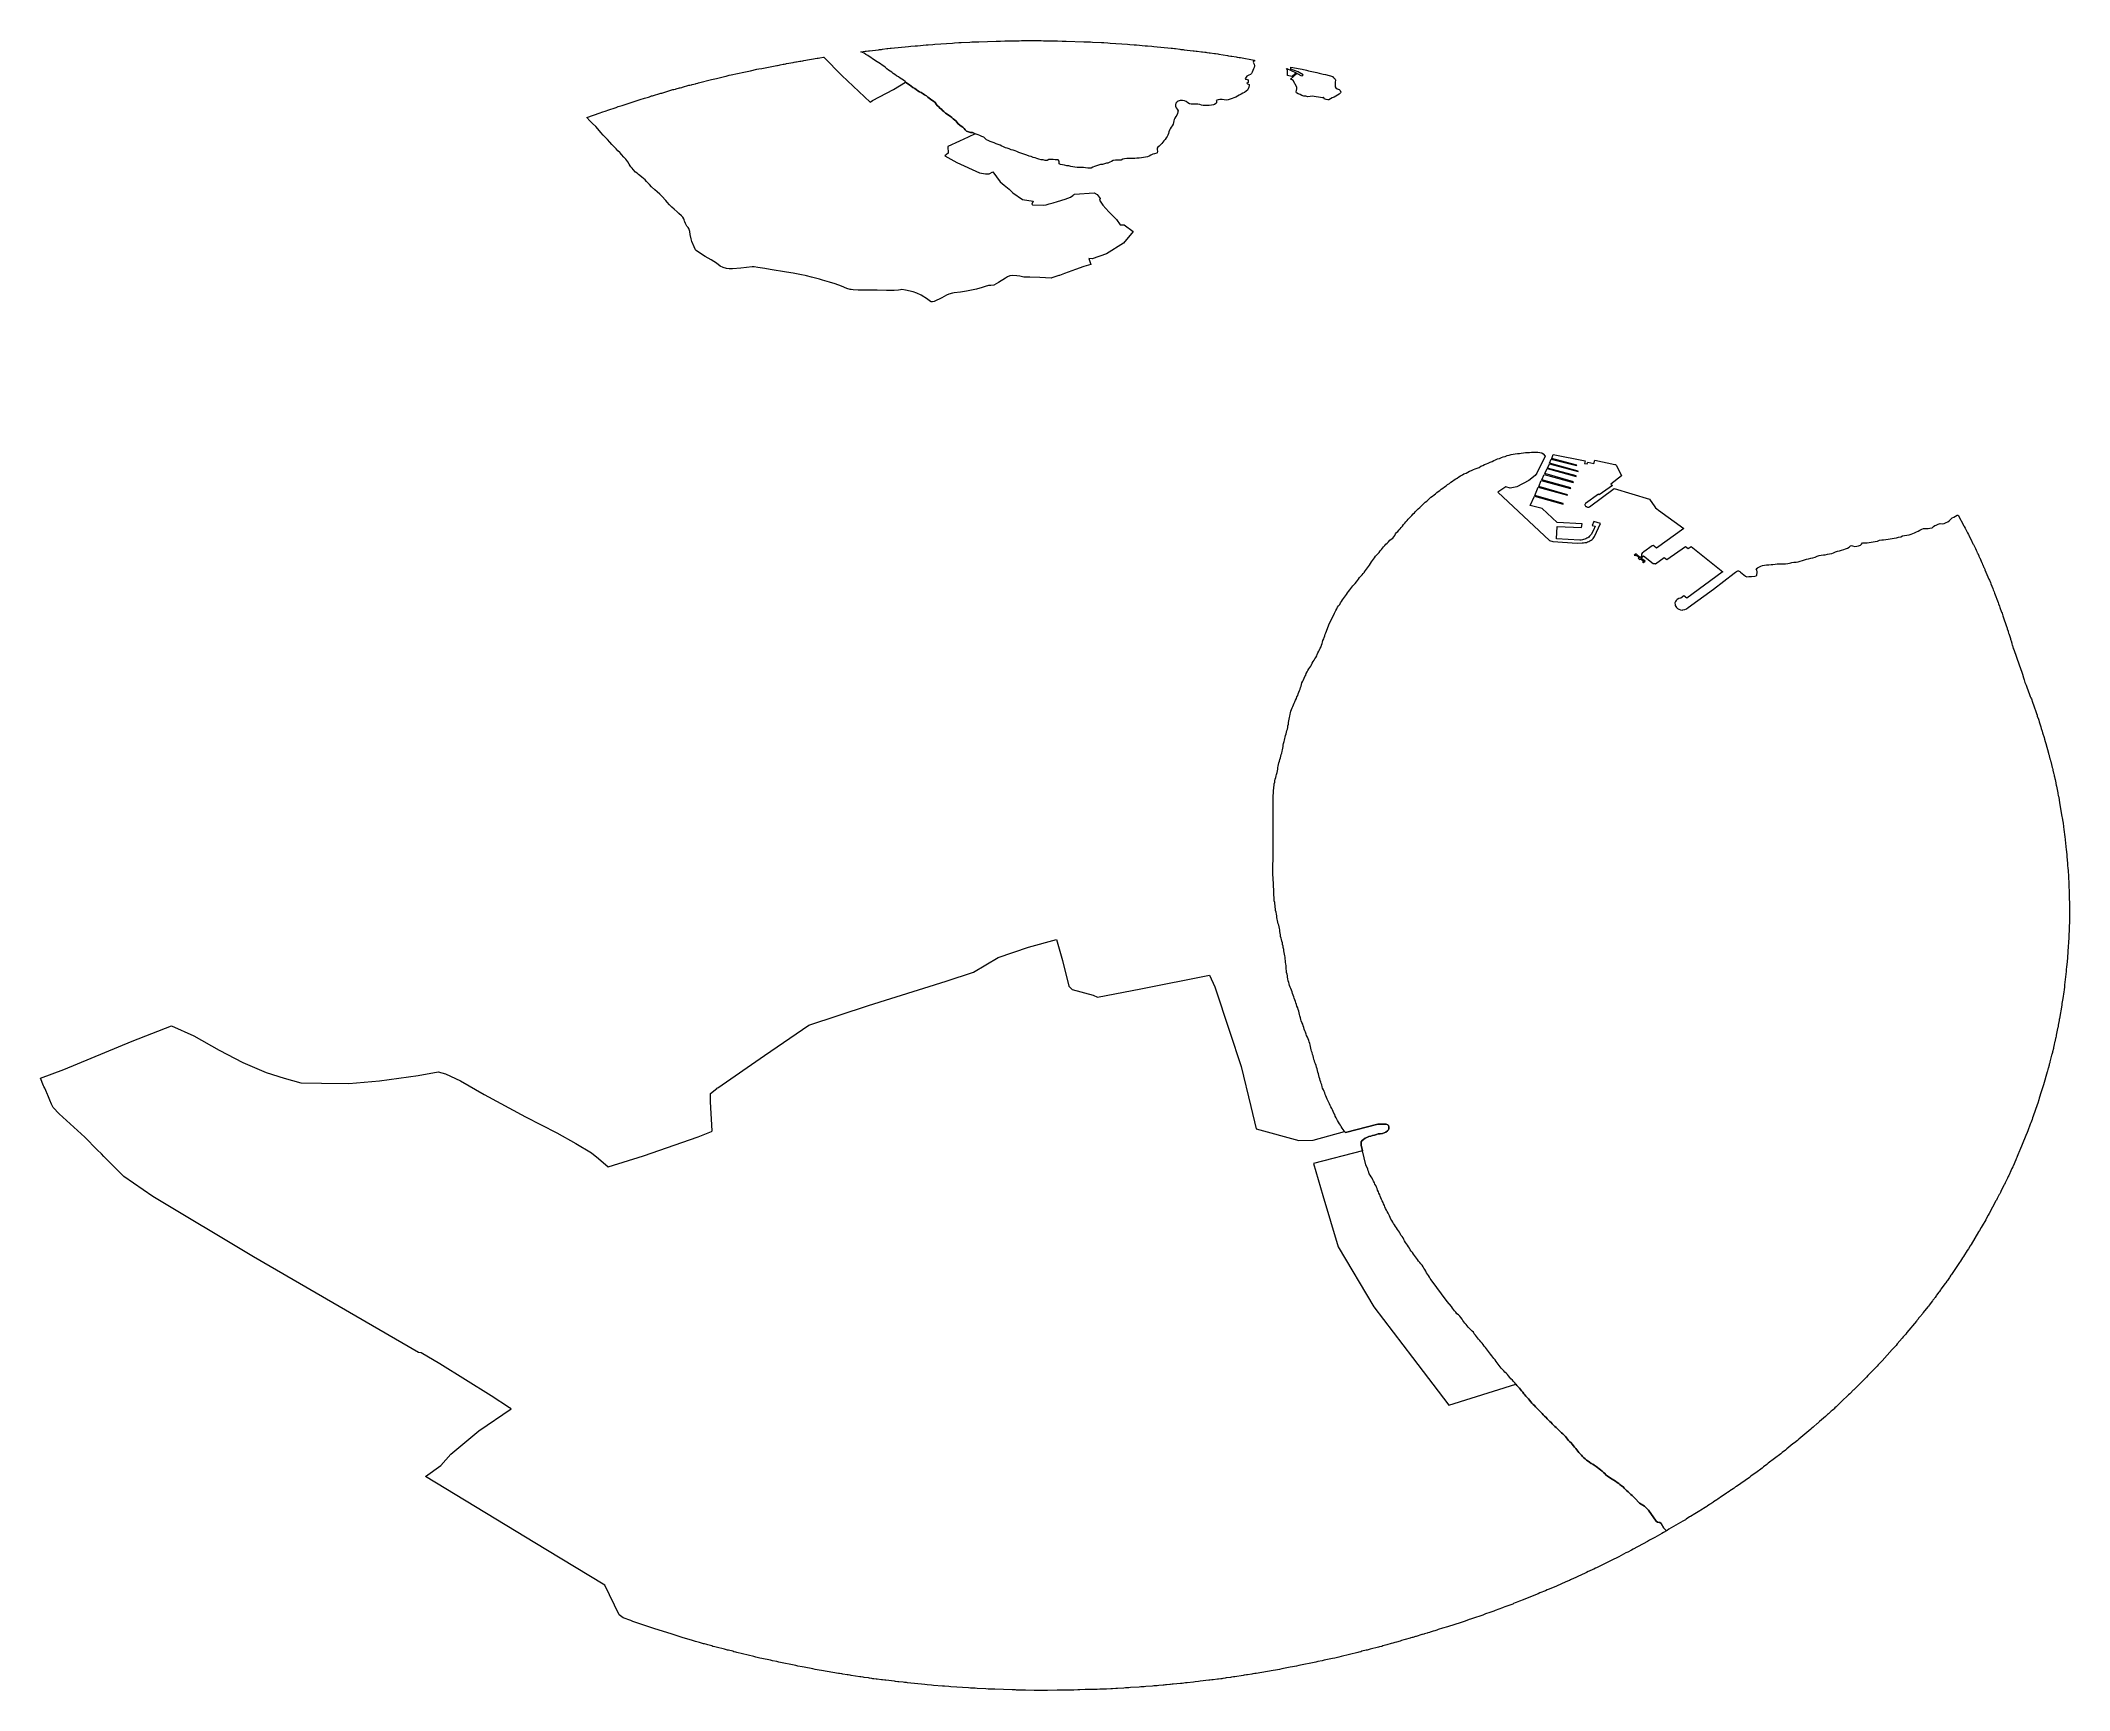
# Model space of a CAD drawing. Header units: metres. Extents: x 3 to 1027712, y 40 to 4430649.
# Drawn here: x 3.0454 to 3.1633, y 39.7691 to 39.865 of the extents above.
import ezdxf

# ---------------------------------------------------------------- set-up
doc = ezdxf.new("R2010")
doc.units = ezdxf.units.M
doc.header["$MEASUREMENT"] = 0
doc.layers.add('Ibas_5_km', color=7, linetype='Continuous', lineweight=9, true_color=0xecc2fc)

msp = doc.modelspace()

# ---------------------------------------------------------------- linework, layer by layer
at = {"layer": 'Ibas_5_km'}
for points in [[(3.07792, 39.86082), (3.07803, 39.86086), (3.07827, 39.86094), (3.07838, 39.86098), (3.07885, 39.86114), (3.07897, 39.86118), (3.0792, 39.86125), (3.07932, 39.86129), (3.08026, 39.86159), (3.08032, 39.86161), (3.08044, 39.86165), (3.0805, 39.86167), (3.08073, 39.86174), (3.08079, 39.86176), (3.08091, 39.8618), (3.08097, 39.86181), (3.08145, 39.86196), (3.08151, 39.86197), (3.08162, 39.86201), (3.08168, 39.86203), (3.08192, 39.8621), (3.08198, 39.86211), (3.0821, 39.86215), (3.08216, 39.86217), (3.08221, 39.86218), (3.0823, 39.8622), (3.08235, 39.86222), (3.08253, 39.86227), (3.08258, 39.86228), (3.08267, 39.8623), (3.08272, 39.86232), (3.08309, 39.86242), (3.08314, 39.86243), (3.08323, 39.86245), (3.08328, 39.86246), (3.08346, 39.86251), (3.08351, 39.86252), (3.0836, 39.86255), (3.08365, 39.86256), (3.0844, 39.86275), (3.08449, 39.86277), (3.08468, 39.86282), (3.08477, 39.86284), (3.08515, 39.86293), (3.08524, 39.86295), (3.08543, 39.863), (3.08553, 39.86302), (3.08628, 39.86319), (3.08638, 39.86321), (3.08657, 39.86325), (3.08666, 39.86327), (3.08704, 39.86335), (3.08714, 39.86337), (3.08733, 39.8634), (3.08742, 39.86342), (3.08819, 39.86357), (3.08824, 39.86358), (3.08833, 39.8636), (3.08838, 39.86361), (3.08857, 39.86365), (3.08862, 39.86365), (3.08871, 39.86367), (3.08876, 39.86368), (3.08915, 39.86375), (3.08919, 39.86376), (3.08929, 39.86378), (3.08934, 39.86378), (3.08953, 39.86382), (3.08959, 39.86383), (3.08971, 39.86385), (3.08977, 39.86386), (3.09054, 39.86399), (3.09059, 39.864), (3.09069, 39.86401), (3.0909, 39.86405), (3.09092, 39.86405), (3.09197, 39.86299), (3.09361, 39.86145), (3.09375, 39.86153), (3.09497, 39.86218), (3.09567, 39.86261), (3.09567, 39.86261), (3.09572, 39.86257), (3.0958, 39.8625), (3.0959, 39.86244), (3.096, 39.86237), (3.09609, 39.86229), (3.0962, 39.86223), (3.09629, 39.86217), (3.09639, 39.8621), (3.09648, 39.86205), (3.09658, 39.862), (3.09669, 39.86193), (3.09677, 39.86187), (3.09688, 39.8618), (3.09696, 39.86173), (3.09704, 39.86167), (3.09711, 39.86162), (3.0972, 39.86155), (3.0973, 39.86149), (3.09739, 39.86142), (3.09745, 39.86133), (3.09751, 39.86124), (3.0976, 39.86117), (3.09767, 39.8611), (3.09776, 39.86103), (3.09782, 39.86096), (3.0979, 39.86089), (3.09799, 39.86081), (3.09808, 39.86074), (3.09817, 39.86069), (3.09827, 39.86062), (3.09835, 39.86055), (3.09843, 39.86048), (3.09851, 39.86041), (3.09859, 39.86035), (3.09873, 39.86019), (3.09891, 39.86004), (3.09899, 39.85998), (3.09907, 39.85991), (3.09914, 39.85984), (3.09922, 39.85976), (3.09933, 39.85971), (3.09945, 39.85968), (3.09956, 39.85967), (3.09972, 39.85961), (3.09931, 39.85941), (3.09881, 39.85918), (3.09812, 39.85886), (3.09814, 39.85848), (3.09796, 39.85832), (3.09864, 39.85794), (3.09996, 39.85733), (3.10031, 39.85727), (3.10052, 39.85727), (3.10074, 39.8574), (3.10117, 39.85681), (3.10139, 39.85661), (3.10168, 39.85638), (3.1019, 39.85617), (3.10247, 39.85578), (3.10308, 39.85568), (3.103, 39.85552), (3.10304, 39.85547), (3.10371, 39.85545), (3.10384, 39.85548), (3.10402, 39.85553), (3.10425, 39.8556), (3.10449, 39.85567), (3.10494, 39.8558), (3.10525, 39.85592), (3.10538, 39.85601), (3.10542, 39.85606), (3.10542, 39.85604), (3.10548, 39.85609), (3.10663, 39.85617), (3.1068, 39.85608), (3.10697, 39.85584), (3.10693, 39.85574), (3.10714, 39.85545), (3.10748, 39.85506), (3.10792, 39.85463), (3.10813, 39.85431), (3.10837, 39.85432), (3.10889, 39.85393), (3.10833, 39.85324), (3.10734, 39.85262), (3.10652, 39.85233), (3.10631, 39.85235), (3.10644, 39.85201), (3.10603, 39.85189), (3.10554, 39.85171), (3.10491, 39.85148), (3.10461, 39.85137), (3.10458, 39.85137), (3.10417, 39.85123), (3.10412, 39.85122), (3.10347, 39.85125), (3.10289, 39.85128), (3.10254, 39.85128), (3.1023, 39.85133), (3.10213, 39.85134), (3.1019, 39.85136), (3.10172, 39.85135), (3.1016, 39.8513), (3.10147, 39.85122), (3.10107, 39.85096), (3.1008, 39.85081), (3.10062, 39.85078), (3.10048, 39.85078), (3.1003, 39.85073), (3.10012, 39.85068), (3.0998, 39.85058), (3.09921, 39.85046), (3.09886, 39.8504), (3.09849, 39.85037), (3.0984, 39.85035), (3.09819, 39.85028), (3.09805, 39.85022), (3.09778, 39.85007), (3.09733, 39.84985), (3.09724, 39.84983), (3.09719, 39.84983), (3.09715, 39.84984), (3.09707, 39.8499), (3.09694, 39.84999), (3.09657, 39.85023), (3.09633, 39.85035), (3.09612, 39.85041), (3.09567, 39.85052), (3.09546, 39.85055), (3.09537, 39.85054), (3.09526, 39.85051), (3.095, 39.8505), (3.09457, 39.8505), (3.09403, 39.85051), (3.09368, 39.85052), (3.0933, 39.85052), (3.09291, 39.85052), (3.09262, 39.85053), (3.09252, 39.85055), (3.09245, 39.85056), (3.09226, 39.85062), (3.09195, 39.85074), (3.09158, 39.85089), (3.09125, 39.85099), (3.09084, 39.8511), (3.09068, 39.85115), (3.0902, 39.85128), (3.08992, 39.85135), (3.08984, 39.85137), (3.08963, 39.85141), (3.08915, 39.85151), (3.08876, 39.85157), (3.08781, 39.85172), (3.0875, 39.85178), (3.08709, 39.85184), (3.08687, 39.85187), (3.08676, 39.85187), (3.08644, 39.85184), (3.0861, 39.8518), (3.08561, 39.85176), (3.08542, 39.85175), (3.08526, 39.85177), (3.08507, 39.85184), (3.08491, 39.85192), (3.08469, 39.85208), (3.08438, 39.85228), (3.08421, 39.85238), (3.08403, 39.85248), (3.08375, 39.85264), (3.0835, 39.85282), (3.08346, 39.85286), (3.08339, 39.85304), (3.08326, 39.85335), (3.08322, 39.8535), (3.08316, 39.85376), (3.08313, 39.85393), (3.08309, 39.85409), (3.08305, 39.85416), (3.08297, 39.85424), (3.08293, 39.85431), (3.08288, 39.85439), (3.08284, 39.85448), (3.08282, 39.85453), (3.08281, 39.85461), (3.08279, 39.85467), (3.08274, 39.85475), (3.08266, 39.85483), (3.0825, 39.85497), (3.0824, 39.85506), (3.08222, 39.85522), (3.0821, 39.85533), (3.08198, 39.85545), (3.08195, 39.85547), (3.08182, 39.85563), (3.08175, 39.85572), (3.08173, 39.85574), (3.08153, 39.85595), (3.08139, 39.8561), (3.08125, 39.85623), (3.08111, 39.85635), (3.08092, 39.85653), (3.08079, 39.85666), (3.08063, 39.85683), (3.08054, 39.85693), (3.08044, 39.857), (3.08035, 39.85708), (3.08024, 39.85717), (3.08016, 39.85724), (3.08007, 39.85732), (3.07998, 39.85738), (3.07985, 39.85753), (3.07979, 39.8576), (3.07971, 39.85769), (3.07967, 39.85775), (3.07962, 39.85783), (3.07954, 39.85797), (3.07942, 39.85813), (3.07931, 39.85824), (3.07917, 39.85839), (3.07909, 39.8585), (3.07907, 39.85852), (3.07896, 39.85861), (3.07886, 39.85872), (3.07876, 39.85882), (3.0786, 39.85899), (3.0785, 39.85911), (3.07836, 39.85927), (3.07811, 39.85953), (3.07797, 39.85968), (3.07779, 39.85989), (3.07768, 39.86002), (3.07749, 39.8602), (3.07733, 39.86036), (3.07716, 39.86054)], [(3.09308, 39.86437), (3.09333, 39.8644), (3.09339, 39.86441), (3.09352, 39.86442), (3.09358, 39.86443), (3.09409, 39.86449), (3.09415, 39.8645), (3.09427, 39.86451), (3.09434, 39.86452), (3.09459, 39.86455), (3.09465, 39.86455), (3.09478, 39.86457), (3.09484, 39.86457), (3.09585, 39.86468), (3.09598, 39.86469), (3.09623, 39.86471), (3.09636, 39.86472), (3.09687, 39.86477), (3.09699, 39.86478), (3.09725, 39.8648), (3.09737, 39.86481), (3.09839, 39.86487), (3.09852, 39.86488), (3.09877, 39.8649), (3.0989, 39.8649), (3.09941, 39.86493), (3.09953, 39.86494), (3.09979, 39.86495), (3.09992, 39.86495), (3.10093, 39.86499), (3.101, 39.86499), (3.10113, 39.86499), (3.10119, 39.86499), (3.10144, 39.865), (3.10151, 39.865), (3.10164, 39.865), (3.1017, 39.86501), (3.10221, 39.86501), (3.10227, 39.86501), (3.1024, 39.86502), (3.10246, 39.86502), (3.10272, 39.86502), (3.10278, 39.86502), (3.10291, 39.86502), (3.10297, 39.86502), (3.10304, 39.86502), (3.10317, 39.86502), (3.10323, 39.86502), (3.10348, 39.86502), (3.10355, 39.86502), (3.10368, 39.86501), (3.10374, 39.86501), (3.10425, 39.86501), (3.10431, 39.865), (3.10444, 39.865), (3.1045, 39.865), (3.10476, 39.86499), (3.10482, 39.86499), (3.10495, 39.86499), (3.10501, 39.86499), (3.10603, 39.86495), (3.10616, 39.86495), (3.10641, 39.86494), (3.10654, 39.86493), (3.10705, 39.8649), (3.10718, 39.8649), (3.10743, 39.86488), (3.10756, 39.86487), (3.10857, 39.86481), (3.1087, 39.8648), (3.10895, 39.86478), (3.10908, 39.86477), (3.10959, 39.86472), (3.10972, 39.86471), (3.10997, 39.86469), (3.11009, 39.86468), (3.11111, 39.86457), (3.11117, 39.86457), (3.11129, 39.86455), (3.11136, 39.86455), (3.11161, 39.86452), (3.11167, 39.86451), (3.1118, 39.8645), (3.11186, 39.86449), (3.11237, 39.86443), (3.11243, 39.86442), (3.11255, 39.86441), (3.11262, 39.8644), (3.11287, 39.86437), (3.11293, 39.86436), (3.11306, 39.86434), (3.11312, 39.86434), (3.11318, 39.86433), (3.11331, 39.86431), (3.11337, 39.8643), (3.11362, 39.86426), (3.11368, 39.86426), (3.11381, 39.86424), (3.11387, 39.86423), (3.11437, 39.86415), (3.11444, 39.86414), (3.11456, 39.86412), (3.11462, 39.86411), (3.11487, 39.86407), (3.11493, 39.86406), (3.11506, 39.86404), (3.11512, 39.86403), (3.11593, 39.86389), (3.11594, 39.86389), (3.11594, 39.86383), (3.11589, 39.86382), (3.11587, 39.86377), (3.11589, 39.86373), (3.11593, 39.86364), (3.11594, 39.86355), (3.11592, 39.86346), (3.11589, 39.86337), (3.11585, 39.86328), (3.11581, 39.86319), (3.11577, 39.8631), (3.1157, 39.86304), (3.11561, 39.863), (3.1155, 39.86295), (3.11546, 39.8629), (3.1154, 39.86282), (3.11541, 39.86277), (3.11546, 39.86277), (3.11557, 39.86274), (3.11558, 39.8627), (3.11558, 39.86261), (3.11555, 39.86255), (3.11551, 39.86256), (3.11549, 39.86254), (3.11553, 39.86251), (3.11563, 39.86246), (3.11563, 39.86241), (3.11561, 39.86232), (3.11558, 39.86222), (3.11554, 39.86214), (3.11545, 39.86208), (3.11536, 39.86201), (3.11527, 39.86196), (3.11516, 39.86191), (3.11506, 39.86184), (3.11496, 39.86179), (3.11486, 39.86173), (3.11475, 39.86169), (3.11464, 39.86165), (3.11452, 39.86161), (3.11441, 39.86157), (3.1143, 39.86156), (3.11417, 39.86157), (3.11406, 39.8616), (3.11393, 39.8616), (3.11384, 39.86157), (3.11372, 39.86154), (3.11374, 39.8615), (3.11374, 39.86141), (3.1137, 39.86137), (3.11362, 39.8613), (3.11355, 39.86129), (3.11344, 39.86126), (3.11331, 39.86125), (3.11319, 39.86125), (3.11307, 39.86124), (3.11295, 39.86124), (3.11287, 39.86127), (3.11276, 39.86131), (3.11264, 39.86133), (3.11252, 39.86132), (3.11239, 39.86132), (3.11227, 39.86132), (3.11217, 39.86135), (3.11207, 39.86141), (3.11198, 39.86148), (3.11188, 39.86151), (3.11175, 39.86153), (3.11163, 39.86153), (3.11151, 39.8615), (3.11144, 39.86146), (3.11137, 39.86138), (3.11135, 39.86129), (3.11136, 39.8612), (3.1114, 39.86111), (3.11144, 39.86103), (3.1115, 39.86094), (3.11149, 39.86087), (3.11147, 39.86078), (3.11142, 39.86069), (3.11137, 39.8606), (3.11131, 39.86052), (3.11127, 39.86044), (3.11125, 39.86035), (3.11124, 39.86025), (3.11121, 39.86016), (3.11116, 39.86007), (3.1111, 39.85998), (3.11104, 39.8599), (3.11101, 39.85981), (3.11097, 39.85972), (3.11095, 39.85962), (3.11091, 39.85953), (3.11087, 39.85944), (3.11081, 39.85936), (3.11076, 39.85928), (3.11068, 39.8592), (3.11061, 39.85912), (3.11055, 39.85904), (3.11049, 39.85896), (3.11041, 39.85888), (3.11032, 39.85882), (3.11029, 39.85877), (3.11029, 39.85868), (3.1103, 39.85859), (3.11029, 39.8585), (3.11026, 39.85847), (3.11014, 39.85844), (3.11004, 39.85841), (3.10992, 39.85837), (3.10983, 39.85831), (3.10973, 39.85827), (3.10961, 39.85824), (3.10949, 39.85822), (3.10937, 39.8582), (3.10924, 39.85819), (3.10911, 39.85818), (3.10899, 39.85817), (3.10888, 39.85816), (3.10875, 39.85816), (3.10863, 39.85816), (3.10852, 39.85816), (3.10839, 39.85815), (3.10829, 39.85812), (3.10819, 39.85807), (3.10809, 39.85807), (3.10798, 39.85807), (3.10786, 39.85807), (3.10773, 39.85805), (3.10763, 39.858), (3.10753, 39.85796), (3.10743, 39.8579), (3.10735, 39.8579), (3.10723, 39.85786), (3.10711, 39.85782), (3.107, 39.85781), (3.10688, 39.85778), (3.10676, 39.85775), (3.10664, 39.85771), (3.10655, 39.85766), (3.10645, 39.85761), (3.10636, 39.85761), (3.10625, 39.85761), (3.10612, 39.85763), (3.106, 39.85764), (3.10587, 39.85764), (3.10576, 39.85764), (3.10564, 39.85765), (3.10551, 39.85767), (3.10539, 39.85769), (3.10528, 39.85771), (3.10516, 39.85774), (3.10503, 39.85775), (3.10491, 39.85778), (3.10479, 39.8578), (3.10467, 39.85782), (3.1046, 39.85786), (3.1046, 39.85792), (3.10459, 39.85801), (3.10454, 39.85808), (3.10449, 39.85808), (3.10437, 39.85808), (3.10425, 39.8581), (3.10412, 39.8581), (3.104, 39.8581), (3.10389, 39.85806), (3.10378, 39.85806), (3.10366, 39.85809), (3.10354, 39.85809), (3.10341, 39.85812), (3.1033, 39.85816), (3.1032, 39.8582), (3.10309, 39.85823), (3.10296, 39.85828), (3.10285, 39.85831), (3.10272, 39.85836), (3.1026, 39.8584), (3.10248, 39.85843), (3.10237, 39.85848), (3.10225, 39.85852), (3.10214, 39.85857), (3.10203, 39.85861), (3.10192, 39.85865), (3.10181, 39.85868), (3.10169, 39.85873), (3.10157, 39.85877), (3.10147, 39.85879), (3.10136, 39.85884), (3.10126, 39.85889), (3.10116, 39.85894), (3.10105, 39.85898), (3.10093, 39.85902), (3.10081, 39.85907), (3.10071, 39.85912), (3.10059, 39.85916), (3.10047, 39.85921), (3.10038, 39.85926), (3.1003, 39.85933), (3.10021, 39.8594), (3.1001, 39.85945), (3.09999, 39.8595), (3.09989, 39.85954), (3.09983, 39.85957), (3.09972, 39.85961), (3.09956, 39.85967), (3.09945, 39.85968), (3.09933, 39.85971), (3.09922, 39.85976), (3.09914, 39.85984), (3.09907, 39.85991), (3.09899, 39.85998), (3.09891, 39.86004), (3.09873, 39.86019), (3.09859, 39.86035), (3.09851, 39.86041), (3.09843, 39.86048), (3.09835, 39.86055), (3.09827, 39.86062), (3.09817, 39.86069), (3.09808, 39.86074), (3.09799, 39.86081), (3.0979, 39.86089), (3.09782, 39.86096), (3.09776, 39.86103), (3.09767, 39.8611), (3.0976, 39.86117), (3.09751, 39.86124), (3.09745, 39.86133), (3.09739, 39.86142), (3.0973, 39.86149), (3.0972, 39.86155), (3.09711, 39.86162), (3.09704, 39.86167), (3.09696, 39.86173), (3.09688, 39.8618), (3.09677, 39.86187), (3.09669, 39.86193), (3.09658, 39.862), (3.09648, 39.86205), (3.09639, 39.8621), (3.09629, 39.86217), (3.0962, 39.86223), (3.09609, 39.86229), (3.096, 39.86237), (3.0959, 39.86244), (3.0958, 39.8625), (3.09572, 39.86257), (3.09567, 39.86261), (3.09564, 39.86264), (3.09555, 39.86271), (3.09545, 39.86277), (3.09535, 39.86284), (3.09526, 39.86291), (3.09515, 39.86298), (3.09505, 39.86304), (3.09496, 39.86311), (3.09487, 39.86318), (3.09477, 39.86324), (3.09468, 39.8633), (3.09458, 39.86338), (3.09451, 39.86346), (3.09441, 39.86353), (3.09432, 39.86359), (3.09421, 39.86366), (3.09412, 39.86372), (3.09403, 39.86378), (3.09393, 39.86384), (3.09384, 39.86391), (3.09375, 39.86396), (3.09365, 39.86403), (3.09355, 39.8641), (3.09347, 39.86416), (3.09336, 39.86422), (3.09327, 39.86428), (3.09316, 39.86432), (3.09307, 39.86437)], [(3.11859, 39.86337), (3.11871, 39.86335), (3.11896, 39.8633), (3.11908, 39.86327), (3.11957, 39.86316), (3.11969, 39.86313), (3.11993, 39.86307), (3.12006, 39.86304), (3.1205, 39.86294), (3.12051, 39.86288), (3.12055, 39.86285), (3.12062, 39.86277), (3.12064, 39.86271), (3.12062, 39.86261), (3.12063, 39.86252), (3.12062, 39.86242), (3.12062, 39.86233), (3.12066, 39.86227), (3.12074, 39.86221), (3.12086, 39.86217), (3.12091, 39.86211), (3.12096, 39.86203), (3.12094, 39.86198), (3.12086, 39.86191), (3.12077, 39.86184), (3.12067, 39.86178), (3.12056, 39.86173), (3.12046, 39.8617), (3.12035, 39.86164), (3.12026, 39.86158), (3.1202, 39.86158), (3.1201, 39.8616), (3.11999, 39.86164), (3.11998, 39.86168), (3.11993, 39.86171), (3.11987, 39.8617), (3.11977, 39.86171), (3.11965, 39.86174), (3.11953, 39.86175), (3.11941, 39.86177), (3.11929, 39.86178), (3.11917, 39.86177), (3.11904, 39.86176), (3.11893, 39.86178), (3.1188, 39.86179), (3.11869, 39.86183), (3.11859, 39.86188), (3.11848, 39.86193), (3.11839, 39.86199), (3.11837, 39.86204), (3.11839, 39.86212), (3.11841, 39.86222), (3.11841, 39.86231), (3.11818, 39.86269), (3.11809, 39.86275), (3.11804, 39.86278), (3.11839, 39.86309), (3.11832, 39.86313), (3.11811, 39.86293), (3.11786, 39.86299), (3.11785, 39.86334), (3.11778, 39.86336), (3.11782, 39.8634), (3.11832, 39.86317), (3.11864, 39.86299), (3.11872, 39.86297), (3.11877, 39.86302), (3.11854, 39.86316), (3.11847, 39.86321), (3.11827, 39.86329), (3.11805, 39.86336), (3.11806, 39.86343), (3.11806, 39.86348)], [(3.15715, 39.83682), (3.15717, 39.83678), (3.15722, 39.83669), (3.15724, 39.83664), (3.15734, 39.83646), (3.15736, 39.83641), (3.15741, 39.83632), (3.15743, 39.83628), (3.15762, 39.83591), (3.15764, 39.83587), (3.15768, 39.83578), (3.15771, 39.83573), (3.1578, 39.83555), (3.15782, 39.8355), (3.15786, 39.83541), (3.15788, 39.83537), (3.1579, 39.83533), (3.15793, 39.83526), (3.15795, 39.83523), (3.15801, 39.83509), (3.15802, 39.83506), (3.15806, 39.83499), (3.15807, 39.83496), (3.15819, 39.83468), (3.15821, 39.83465), (3.15824, 39.83458), (3.15825, 39.83455), (3.15831, 39.83441), (3.15833, 39.83438), (3.15836, 39.83431), (3.15837, 39.83427), (3.1586, 39.83373), (3.15863, 39.83366), (3.15869, 39.83353), (3.15872, 39.83346), (3.15883, 39.83318), (3.15885, 39.83311), (3.15891, 39.83298), (3.15893, 39.83291), (3.15914, 39.83236), (3.15917, 39.83229), (3.15922, 39.83215), (3.15924, 39.83208), (3.15934, 39.83181), (3.15937, 39.83174), (3.15941, 39.8316), (3.15944, 39.83153), (3.15962, 39.83098), (3.15964, 39.83094), (3.15966, 39.83087), (3.15967, 39.83084), (3.15972, 39.8307), (3.15973, 39.83066), (3.15975, 39.83059), (3.15976, 39.83056), (3.15985, 39.83028), (3.15986, 39.83024), (3.15988, 39.83017), (3.15989, 39.83014), (3.15993, 39.83), (3.15994, 39.82996), (3.15996, 39.82989), (3.15997, 39.82986), (3.16002, 39.82969), (3.16005, 39.82963), (3.16021, 39.82919), (3.16025, 39.82908), (3.16033, 39.82886), (3.16037, 39.82875), (3.16051, 39.82831), (3.16055, 39.8282), (3.16062, 39.82798), (3.16066, 39.82787), (3.1607, 39.82771), (3.16073, 39.82765), (3.16076, 39.82756), (3.16083, 39.82738), (3.16086, 39.8273), (3.16099, 39.82696), (3.16101, 39.82691), (3.16105, 39.82682), (3.16107, 39.82677), (3.16114, 39.82657), (3.16116, 39.82652), (3.16119, 39.82642), (3.16121, 39.82637), (3.16135, 39.82597), (3.16136, 39.82592), (3.1614, 39.82582), (3.16141, 39.82577), (3.16148, 39.82558), (3.1615, 39.82553), (3.16153, 39.82543), (3.16155, 39.82538), (3.16162, 39.82514), (3.16165, 39.82505), (3.1617, 39.82489), (3.16172, 39.8248), (3.16181, 39.82452), (3.16184, 39.82443), (3.16188, 39.82428), (3.16191, 39.82418), (3.16206, 39.82362), (3.16207, 39.82358), (3.1621, 39.8235), (3.16211, 39.82346), (3.16215, 39.82329), (3.16216, 39.82325), (3.16219, 39.82316), (3.1622, 39.82312), (3.16228, 39.82278), (3.16229, 39.82274), (3.16231, 39.82266), (3.16232, 39.82262), (3.16236, 39.82245), (3.16237, 39.82241), (3.16239, 39.82233), (3.1624, 39.82229), (3.16241, 39.82224), (3.16243, 39.82214), (3.16245, 39.82209), (3.16249, 39.82189), (3.1625, 39.82184), (3.16252, 39.82175), (3.16253, 39.8217), (3.1626, 39.82131), (3.16261, 39.82126), (3.16263, 39.82116), (3.16264, 39.82111), (3.16268, 39.82092), (3.16269, 39.82087), (3.1627, 39.82077), (3.16271, 39.82072), (3.16285, 39.81994), (3.16286, 39.81985), (3.16289, 39.81965), (3.16291, 39.81955), (3.16296, 39.81916), (3.16297, 39.81906), (3.163, 39.81887), (3.16301, 39.81877), (3.1631, 39.81799), (3.16311, 39.81789), (3.16313, 39.81769), (3.16314, 39.8176), (3.16317, 39.8172), (3.16318, 39.81711), (3.16319, 39.81691), (3.1632, 39.81681), (3.16324, 39.81603), (3.16324, 39.81598), (3.16325, 39.81588), (3.16325, 39.81583), (3.16326, 39.81564), (3.16326, 39.81559), (3.16326, 39.81549), (3.16327, 39.8154), (3.16327, 39.81507), (3.16328, 39.81504), (3.16328, 39.81485), (3.16328, 39.81476), (3.16328, 39.81466), (3.16328, 39.81451), (3.16328, 39.81441), (3.16328, 39.81439), (3.16328, 39.81436), (3.16328, 39.81417), (3.16328, 39.81402), (3.16328, 39.81392), (3.16328, 39.81387), (3.16326, 39.81347), (3.16326, 39.81343), (3.16326, 39.81333), (3.16326, 39.81328), (3.16325, 39.81308), (3.16325, 39.81303), (3.16324, 39.81293), (3.16324, 39.81288), (3.16319, 39.8121), (3.16319, 39.812), (3.16317, 39.8118), (3.16317, 39.81171), (3.16313, 39.81131), (3.16312, 39.81122), (3.1631, 39.81102), (3.16309, 39.81092), (3.163, 39.81014), (3.16299, 39.81004), (3.16297, 39.80985), (3.16295, 39.80975), (3.1629, 39.80936), (3.16288, 39.80926), (3.16285, 39.80907), (3.16284, 39.80897), (3.1627, 39.80819), (3.16269, 39.80814), (3.16268, 39.80804), (3.16267, 39.808), (3.16263, 39.8078), (3.16262, 39.80775), (3.1626, 39.80766), (3.16259, 39.80761), (3.16252, 39.80722), (3.16251, 39.80717), (3.16249, 39.80708), (3.16248, 39.80703), (3.16244, 39.80684), (3.16242, 39.80679), (3.1624, 39.80669), (3.16239, 39.80665), (3.16238, 39.8066), (3.16236, 39.8065), (3.16235, 39.80645), (3.1623, 39.80625), (3.16229, 39.80621), (3.16226, 39.80611), (3.16225, 39.80606), (3.16215, 39.80567), (3.16214, 39.80562), (3.16211, 39.80553), (3.1621, 39.80548), (3.16205, 39.80529), (3.16203, 39.80524), (3.16201, 39.80514), (3.16199, 39.80509), (3.16177, 39.80433), (3.16174, 39.80423), (3.16168, 39.80404), (3.16165, 39.80394), (3.16153, 39.80356), (3.1615, 39.80347), (3.16144, 39.80328), (3.16141, 39.80318), (3.16117, 39.80252), (3.16114, 39.80243), (3.16111, 39.80233), (3.16104, 39.80214), (3.161, 39.80205), (3.16086, 39.80167), (3.16083, 39.80157), (3.16075, 39.80139), (3.16071, 39.80129), (3.16041, 39.80054), (3.16039, 39.8005), (3.16035, 39.8004), (3.16033, 39.80036), (3.16025, 39.80017), (3.16023, 39.80012), (3.16019, 39.80003), (3.16017, 39.79998), (3.16001, 39.79961), (3.15999, 39.79957), (3.15994, 39.79948), (3.15992, 39.79943), (3.15984, 39.79925), (3.15982, 39.7992), (3.15978, 39.79911), (3.15976, 39.79907), (3.15973, 39.79902), (3.15969, 39.79892), (3.15966, 39.79888), (3.15957, 39.79869), (3.15955, 39.79864), (3.15951, 39.79855), (3.15948, 39.79851), (3.1593, 39.79814), (3.15927, 39.79809), (3.15923, 39.798), (3.1592, 39.79796), (3.15911, 39.79777), (3.15908, 39.79773), (3.15904, 39.79764), (3.15901, 39.79759), (3.15862, 39.79686), (3.15857, 39.79677), (3.15847, 39.79659), (3.15842, 39.7965), (3.15821, 39.79614), (3.15816, 39.79605), (3.15806, 39.79588), (3.158, 39.79579), (3.15757, 39.79507), (3.15752, 39.79499), (3.15741, 39.79481), (3.15735, 39.79472), (3.15713, 39.79437), (3.15707, 39.79428), (3.15695, 39.7941), (3.1569, 39.79402), (3.15643, 39.79332), (3.1564, 39.79328), (3.15634, 39.79319), (3.15631, 39.79315), (3.15619, 39.79297), (3.15616, 39.79293), (3.1561, 39.79284), (3.15607, 39.7928), (3.15582, 39.79246), (3.15579, 39.79242), (3.15573, 39.79233), (3.1557, 39.79229), (3.15557, 39.79212), (3.15554, 39.79208), (3.15548, 39.79199), (3.15545, 39.79195), (3.15542, 39.79191), (3.15535, 39.79182), (3.15532, 39.79178), (3.15519, 39.79161), (3.15516, 39.79156), (3.15509, 39.79148), (3.15506, 39.79144), (3.15479, 39.7911), (3.15476, 39.79106), (3.15469, 39.79098), (3.15466, 39.79093), (3.15452, 39.79077), (3.15449, 39.79072), (3.15442, 39.79064), (3.15439, 39.7906), (3.15384, 39.78994), (3.15377, 39.78985), (3.15363, 39.78969), (3.15356, 39.78961), (3.15328, 39.78928), (3.15321, 39.7892), (3.15306, 39.78904), (3.15299, 39.78896), (3.1524, 39.78831), (3.15233, 39.78823), (3.15218, 39.78807), (3.15211, 39.78799), (3.15181, 39.78768), (3.15173, 39.7876), (3.15158, 39.78744), (3.1515, 39.78736), (3.15088, 39.78674), (3.15084, 39.7867), (3.15076, 39.78662), (3.15072, 39.78659), (3.15057, 39.78643), (3.15053, 39.78639), (3.15045, 39.78632), (3.15041, 39.78628), (3.15009, 39.78597), (3.15005, 39.78593), (3.14997, 39.78586), (3.14993, 39.78582), (3.14977, 39.78567), (3.14973, 39.78563), (3.14965, 39.78556), (3.14961, 39.78552), (3.14957, 39.78548), (3.14949, 39.78541), (3.14944, 39.78537), (3.14928, 39.78522), (3.14923, 39.78518), (3.14915, 39.78511), (3.14911, 39.78507), (3.14877, 39.78477), (3.14873, 39.78474), (3.14864, 39.78466), (3.1486, 39.78463), (3.14843, 39.78448), (3.14839, 39.78444), (3.1483, 39.78437), (3.14826, 39.78433), (3.14757, 39.78375), (3.14749, 39.78368), (3.14731, 39.78354), (3.14722, 39.78347), (3.14687, 39.78318), (3.14678, 39.78311), (3.1466, 39.78297), (3.14651, 39.7829), (3.14579, 39.78235), (3.1457, 39.78228), (3.14552, 39.78214), (3.14543, 39.78207), (3.14506, 39.7818), (3.14497, 39.78173), (3.14478, 39.7816), (3.14469, 39.78153), (3.14394, 39.781), (3.14389, 39.78097), (3.1438, 39.7809), (3.14375, 39.78087), (3.14356, 39.78074), (3.14351, 39.78071), (3.14342, 39.78064), (3.14337, 39.78061), (3.14299, 39.78035), (3.14294, 39.78032), (3.14285, 39.78026), (3.1428, 39.78022), (3.1426, 39.7801), (3.14256, 39.78007), (3.14246, 39.78), (3.14241, 39.77997), (3.14236, 39.77994), (3.14226, 39.77988), (3.14221, 39.77984), (3.14202, 39.77972), (3.14197, 39.77969), (3.14187, 39.77963), (3.14182, 39.77959), (3.14142, 39.77935), (3.14137, 39.77932), (3.14127, 39.77926), (3.14122, 39.77923), (3.14102, 39.7791), (3.14097, 39.77907), (3.14087, 39.77901), (3.14082, 39.77898), (3.14001, 39.77851), (3.13991, 39.77845), (3.13988, 39.77843), (3.13973, 39.77858), (3.13956, 39.77884), (3.13948, 39.7789), (3.13936, 39.77893), (3.13927, 39.77899), (3.13883, 39.77962), (3.13859, 39.77985), (3.1383, 39.78003), (3.13804, 39.78032), (3.13796, 39.7804), (3.13788, 39.78047), (3.1378, 39.78054), (3.13773, 39.78061), (3.13765, 39.78068), (3.13756, 39.78076), (3.13749, 39.78083), (3.13742, 39.7809), (3.13735, 39.78098), (3.13726, 39.78104), (3.13717, 39.78111), (3.1371, 39.78117), (3.137, 39.78124), (3.13691, 39.7813), (3.13682, 39.78136), (3.13672, 39.78143), (3.13663, 39.78149), (3.13654, 39.78154), (3.13644, 39.7816), (3.13636, 39.78168), (3.13629, 39.78175), (3.13621, 39.78182), (3.13613, 39.78189), (3.13605, 39.78197), (3.13596, 39.78203), (3.13586, 39.7821), (3.13578, 39.78216), (3.13568, 39.78223), (3.13559, 39.78229), (3.13549, 39.78234), (3.13541, 39.78241), (3.13533, 39.78247), (3.13523, 39.78253), (3.13515, 39.7826), (3.13507, 39.78267), (3.135, 39.78274), (3.13493, 39.78282), (3.13486, 39.78289), (3.13479, 39.78298), (3.13473, 39.78305), (3.13467, 39.78313), (3.13461, 39.78321), (3.13454, 39.78329), (3.13447, 39.78337), (3.1344, 39.78345), (3.13433, 39.78353), (3.13426, 39.7836), (3.13418, 39.78367), (3.13413, 39.78375), (3.13407, 39.78382), (3.134, 39.78391), (3.13393, 39.78399), (3.13386, 39.78406), (3.13378, 39.78412), (3.13369, 39.7842), (3.13362, 39.78427), (3.13354, 39.78435), (3.13347, 39.78442), (3.13339, 39.78448), (3.13332, 39.78456), (3.13324, 39.78464), (3.13317, 39.78471), (3.1331, 39.78478), (3.13302, 39.78486), (3.13295, 39.78493), (3.13288, 39.78501), (3.13278, 39.78509), (3.13271, 39.78516), (3.13266, 39.78524), (3.13257, 39.78532), (3.1325, 39.78539), (3.13242, 39.78547), (3.13234, 39.78555), (3.13227, 39.78562), (3.1322, 39.7857), (3.13213, 39.78576), (3.13206, 39.78584), (3.13199, 39.78592), (3.13192, 39.78601), (3.13185, 39.78609), (3.13178, 39.78616), (3.13171, 39.78624), (3.13165, 39.78632), (3.13158, 39.78639), (3.13153, 39.78648), (3.13146, 39.78656), (3.13139, 39.78663), (3.13133, 39.78671), (3.13126, 39.78679), (3.13119, 39.78687), (3.13113, 39.78694), (3.13112, 39.78694), (3.13106, 39.78702), (3.13099, 39.7871), (3.13092, 39.78718), (3.13084, 39.78726), (3.13077, 39.78734), (3.1307, 39.78742), (3.13064, 39.7875), (3.13057, 39.78758), (3.13049, 39.78765), (3.13042, 39.78772), (3.13035, 39.78779), (3.13028, 39.78787), (3.13022, 39.78795), (3.13016, 39.78803), (3.1301, 39.78811), (3.13003, 39.78819), (3.12998, 39.78827), (3.12992, 39.78835), (3.12985, 39.78843), (3.12979, 39.78851), (3.12973, 39.7886), (3.12966, 39.78868), (3.1296, 39.78876), (3.12953, 39.78884), (3.12948, 39.78892), (3.12942, 39.789), (3.12936, 39.78908), (3.12929, 39.78916), (3.12923, 39.78924), (3.12916, 39.78933), (3.12909, 39.7894), (3.12903, 39.78948), (3.12896, 39.78956), (3.12889, 39.78964), (3.12883, 39.78971), (3.12878, 39.78979), (3.12871, 39.78987), (3.12866, 39.78996), (3.12859, 39.79003), (3.12851, 39.79011), (3.12843, 39.79018), (3.12836, 39.79025), (3.12829, 39.79033), (3.12823, 39.79041), (3.12816, 39.79049), (3.1281, 39.79057), (3.12805, 39.79065), (3.128, 39.79073), (3.12793, 39.79082), (3.12787, 39.79089), (3.12779, 39.79097), (3.1277, 39.79104), (3.12763, 39.79112), (3.12756, 39.7912), (3.12751, 39.79128), (3.12745, 39.79136), (3.12738, 39.79145), (3.12714, 39.79175), (3.12621, 39.793), (3.12615, 39.79309), (3.1261, 39.79317), (3.12604, 39.79326), (3.12599, 39.79334), (3.12593, 39.79342), (3.12589, 39.79351), (3.12584, 39.7936), (3.12578, 39.79368), (3.12573, 39.79377), (3.12568, 39.79385), (3.12561, 39.79393), (3.12554, 39.79401), (3.12547, 39.7941), (3.12541, 39.79418), (3.12535, 39.79426), (3.12529, 39.79434), (3.12523, 39.79442), (3.12518, 39.7945), (3.12512, 39.79459), (3.12505, 39.79467), (3.12499, 39.79476), (3.12494, 39.79485), (3.12488, 39.79493), (3.12483, 39.79502), (3.12478, 39.7951), (3.12472, 39.79518), (3.12466, 39.79527), (3.12462, 39.79535), (3.12457, 39.79544), (3.12451, 39.79552), (3.12445, 39.79561), (3.12441, 39.79569), (3.12436, 39.79577), (3.1243, 39.79586), (3.12424, 39.79594), (3.1242, 39.79603), (3.12414, 39.79611), (3.12408, 39.7962), (3.12402, 39.79628), (3.12398, 39.79636), (3.12392, 39.79645), (3.12387, 39.79654), (3.12382, 39.79662), (3.12378, 39.79672), (3.12374, 39.7968), (3.1237, 39.79688), (3.12364, 39.79697), (3.1236, 39.79706), (3.12356, 39.79715), (3.12352, 39.79724), (3.12349, 39.79733), (3.12344, 39.79742), (3.12341, 39.7975), (3.12336, 39.79759), (3.12331, 39.79768), (3.12329, 39.79777), (3.12324, 39.79786), (3.12322, 39.79795), (3.12317, 39.79804), (3.12314, 39.79813), (3.12309, 39.79822), (3.12306, 39.79831), (3.12302, 39.79839), (3.12299, 39.79848), (3.12294, 39.79856), (3.12291, 39.79865), (3.12286, 39.79874), (3.12281, 39.79882), (3.12277, 39.79891), (3.12271, 39.799), (3.12266, 39.79908), (3.12261, 39.79917), (3.12258, 39.79926), (3.12254, 39.79935), (3.12252, 39.79944), (3.12241, 39.79969), (3.12222, 39.8005), (3.12214, 39.80084), (3.12214, 39.80093), (3.12214, 39.80102), (3.12219, 39.8011), (3.12227, 39.80117), (3.12237, 39.80123), (3.12247, 39.80128), (3.12258, 39.80133), (3.12269, 39.80136), (3.12279, 39.80139), (3.12291, 39.80142), (3.12302, 39.80146), (3.12313, 39.80149), (3.12325, 39.8015), (3.12337, 39.80152), (3.12347, 39.80155), (3.12358, 39.80159), (3.12367, 39.80166), (3.12373, 39.80172), (3.12375, 39.80181), (3.12375, 39.8019), (3.12373, 39.80197), (3.12369, 39.80202), (3.12359, 39.80205), (3.12347, 39.80205), (3.12334, 39.80205), (3.12323, 39.80205), (3.12311, 39.80205), (3.12122, 39.80156), (3.12117, 39.80162), (3.12115, 39.80166), (3.1211, 39.80175), (3.12104, 39.80183), (3.12098, 39.80191), (3.12093, 39.80199), (3.12088, 39.80207), (3.12083, 39.80216), (3.12077, 39.80226), (3.12073, 39.80234), (3.12068, 39.80243), (3.12063, 39.80252), (3.1206, 39.80261), (3.12055, 39.8027), (3.12052, 39.80279), (3.12047, 39.80288), (3.12043, 39.80297), (3.12038, 39.80306), (3.12033, 39.80314), (3.1203, 39.80323), (3.12025, 39.80332), (3.1202, 39.80342), (3.12017, 39.8035), (3.12013, 39.8036), (3.12009, 39.80369), (3.12005, 39.80378), (3.12002, 39.80387), (3.11998, 39.80395), (3.11995, 39.80405), (3.1199, 39.80414), (3.11988, 39.80423), (3.11986, 39.80433), (3.11982, 39.80442), (3.11979, 39.8045), (3.11976, 39.80459), (3.11973, 39.80469), (3.1197, 39.80479), (3.11968, 39.80488), (3.11966, 39.80498), (3.11963, 39.80508), (3.11961, 39.80518), (3.11958, 39.80527), (3.11954, 39.80536), (3.11952, 39.80546), (3.11948, 39.80555), (3.11945, 39.80564), (3.11943, 39.80573), (3.11939, 39.80582), (3.11937, 39.80592), (3.11934, 39.80602), (3.11932, 39.80611), (3.1193, 39.80621), (3.11926, 39.80629), (3.11924, 39.80638), (3.11922, 39.80647), (3.11919, 39.80656), (3.11917, 39.80666), (3.11915, 39.80675), (3.11911, 39.80684), (3.11909, 39.80692), (3.11905, 39.80701), (3.11902, 39.80711), (3.11897, 39.80721), (3.11894, 39.80729), (3.1189, 39.80739), (3.11887, 39.80747), (3.11883, 39.80757), (3.1188, 39.80767), (3.11876, 39.80777), (3.11874, 39.80787), (3.11869, 39.80796), (3.11866, 39.80805), (3.11864, 39.80814), (3.11861, 39.80824), (3.11858, 39.80834), (3.11855, 39.80843), (3.11853, 39.80853), (3.11851, 39.80862), (3.11847, 39.80872), (3.11845, 39.80881), (3.11841, 39.80891), (3.11838, 39.80901), (3.11834, 39.8091), (3.11832, 39.80919), (3.11829, 39.80928), (3.11825, 39.80937), (3.11822, 39.80946), (3.11818, 39.80955), (3.11815, 39.80965), (3.11812, 39.80975), (3.11809, 39.80984), (3.11805, 39.80993), (3.11802, 39.81002), (3.11798, 39.81011), (3.11795, 39.8102), (3.11793, 39.81029), (3.1179, 39.81039), (3.11788, 39.81049), (3.11786, 39.81059), (3.11785, 39.81068), (3.11783, 39.81077), (3.11781, 39.81087), (3.1178, 39.81096), (3.11779, 39.81107), (3.11778, 39.81116), (3.11778, 39.81127), (3.11776, 39.81136), (3.11775, 39.81146), (3.11774, 39.81156), (3.11773, 39.81165), (3.11772, 39.81175), (3.1177, 39.81184), (3.11768, 39.81193), (3.11767, 39.81203), (3.11765, 39.81212), (3.11764, 39.81221), (3.11761, 39.81231), (3.1176, 39.8124), (3.11757, 39.81249), (3.11756, 39.81259), (3.11753, 39.81268), (3.11751, 39.81278), (3.11749, 39.81287), (3.11746, 39.81296), (3.11745, 39.81305), (3.11744, 39.81315), (3.11742, 39.81325), (3.11741, 39.81334), (3.11739, 39.81343), (3.11737, 39.81352), (3.11735, 39.81361), (3.11732, 39.8137), (3.1173, 39.81379), (3.11728, 39.81388), (3.11725, 39.81397), (3.11724, 39.81406), (3.11723, 39.81416), (3.11721, 39.81426), (3.1172, 39.81437), (3.11717, 39.81447), (3.11716, 39.81457), (3.11715, 39.81467), (3.11714, 39.81476), (3.11713, 39.81485), (3.11712, 39.81494), (3.11709, 39.81504), (3.11709, 39.81514), (3.11708, 39.81524), (3.11707, 39.81534), (3.11707, 39.81544), (3.11706, 39.81553), (3.11706, 39.81563), (3.11706, 39.81566), (3.11706, 39.81573), (3.11705, 39.81583), (3.11705, 39.81592), (3.11704, 39.81602), (3.11704, 39.81612), (3.11702, 39.81621), (3.11703, 39.81631), (3.11703, 39.8164), (3.11701, 39.81651), (3.11701, 39.81662), (3.11701, 39.81672), (3.11701, 39.81681), (3.11701, 39.81691), (3.11701, 39.81701), (3.11701, 39.81711), (3.11701, 39.81721), (3.11702, 39.81731), (3.11702, 39.8174), (3.11702, 39.81751), (3.11702, 39.81761), (3.11702, 39.81771), (3.11702, 39.81781), (3.11702, 39.8179), (3.11702, 39.81799), (3.11702, 39.81808), (3.11702, 39.81817), (3.11702, 39.81827), (3.11702, 39.81837), (3.11702, 39.81847), (3.11702, 39.81857), (3.11702, 39.81867), (3.11702, 39.81877), (3.11702, 39.81886), (3.11702, 39.81895), (3.11702, 39.81904), (3.11702, 39.81915), (3.11702, 39.81925), (3.11702, 39.81934), (3.11702, 39.81943), (3.11702, 39.81953), (3.11702, 39.81963), (3.11702, 39.81973), (3.11702, 39.81983), (3.11702, 39.81992), (3.11702, 39.82002), (3.11702, 39.82011), (3.11702, 39.82021), (3.11702, 39.8203), (3.11702, 39.8204), (3.11702, 39.8205), (3.11702, 39.82059), (3.11702, 39.82069), (3.11702, 39.82078), (3.11703, 39.82088), (3.11703, 39.82098), (3.11703, 39.82107), (3.11703, 39.82117), (3.11705, 39.82126), (3.11705, 39.82136), (3.11705, 39.82146), (3.11706, 39.82155), (3.11707, 39.82164), (3.11708, 39.82174), (3.11709, 39.82183), (3.11712, 39.82192), (3.11713, 39.82201), (3.11715, 39.8221), (3.11718, 39.8222), (3.1172, 39.82229), (3.11722, 39.82238), (3.11725, 39.82248), (3.11727, 39.82258), (3.11729, 39.82268), (3.1173, 39.82277), (3.11732, 39.82286), (3.11734, 39.82296), (3.11736, 39.82305), (3.1174, 39.82314), (3.11742, 39.82324), (3.11746, 39.82334), (3.11748, 39.82343), (3.1175, 39.82353), (3.11753, 39.82362), (3.11754, 39.82372), (3.11756, 39.82381), (3.11758, 39.8239), (3.1176, 39.82399), (3.11761, 39.82408), (3.11763, 39.82418), (3.11766, 39.82428), (3.11768, 39.82437), (3.11771, 39.82446), (3.11772, 39.82455), (3.11774, 39.82464), (3.11778, 39.82473), (3.1178, 39.82483), (3.11782, 39.82492), (3.11785, 39.82501), (3.11787, 39.82511), (3.11788, 39.8252), (3.11791, 39.8253), (3.11792, 39.82539), (3.11794, 39.82549), (3.11796, 39.82558), (3.11798, 39.82568), (3.118, 39.82577), (3.11801, 39.82587), (3.11803, 39.82596), (3.11806, 39.82606), (3.11809, 39.82615), (3.11813, 39.82624), (3.11816, 39.82633), (3.11821, 39.82642), (3.11825, 39.82651), (3.11829, 39.8266), (3.11833, 39.82669), (3.11838, 39.82678), (3.11841, 39.82688), (3.11845, 39.82697), (3.11848, 39.82706), (3.11852, 39.82716), (3.11855, 39.82725), (3.11859, 39.82734), (3.11861, 39.82743), (3.11865, 39.82751), (3.11867, 39.82761), (3.1187, 39.8277), (3.11874, 39.82779), (3.11879, 39.82788), (3.11882, 39.82797), (3.11887, 39.82806), (3.11892, 39.82815), (3.11895, 39.82824), (3.119, 39.82833), (3.11904, 39.82842), (3.1191, 39.82851), (3.11915, 39.82859), (3.11921, 39.82867), (3.11925, 39.82875), (3.1193, 39.82884), (3.11935, 39.82893), (3.11941, 39.82901), (3.11945, 39.82909), (3.11951, 39.82918), (3.11956, 39.82927), (3.11959, 39.82935), (3.11963, 39.82944), (3.11968, 39.82953), (3.11972, 39.82962), (3.11976, 39.82971), (3.11981, 39.8298), (3.11984, 39.82989), (3.11988, 39.82998), (3.1199, 39.83007), (3.11992, 39.83016), (3.11996, 39.83025), (3.11998, 39.83034), (3.12002, 39.83043), (3.12005, 39.83052), (3.12009, 39.83061), (3.12013, 39.8307), (3.12026, 39.83106), (3.12058, 39.83174), (3.12062, 39.83182), (3.12066, 39.83191), (3.12072, 39.832), (3.12077, 39.83209), (3.12083, 39.83217), (3.12089, 39.83226), (3.12094, 39.83234), (3.121, 39.83243), (3.12106, 39.83252), (3.12111, 39.8326), (3.12117, 39.83268), (3.12123, 39.83276), (3.12128, 39.83284), (3.12134, 39.83293), (3.1214, 39.83301), (3.12147, 39.8331), (3.12154, 39.83318), (3.1216, 39.83325), (3.12166, 39.83333), (3.12173, 39.83341), (3.12179, 39.83348), (3.12186, 39.83356), (3.12193, 39.83364), (3.12199, 39.83373), (3.12205, 39.83381), (3.12212, 39.83389), (3.12219, 39.83397), (3.12226, 39.83405), (3.12233, 39.83413), (3.12233, 39.83414), (3.12238, 39.83422), (3.12244, 39.8343), (3.12251, 39.83438), (3.12257, 39.83446), (3.12263, 39.83454), (3.12268, 39.83463), (3.12274, 39.83472), (3.12279, 39.8348), (3.12285, 39.83488), (3.12291, 39.83496), (3.12298, 39.83505), (3.12304, 39.83513), (3.12311, 39.8352), (3.12318, 39.83528), (3.12325, 39.83536), (3.12331, 39.83544), (3.12338, 39.83552), (3.12344, 39.8356), (3.12351, 39.83568), (3.12358, 39.83575), (3.12365, 39.83582), (3.12373, 39.8359), (3.1238, 39.83598), (3.12388, 39.83604), (3.12397, 39.83611), (3.12404, 39.83618), (3.12409, 39.83626), (3.12414, 39.83635), (3.1242, 39.83643), (3.12427, 39.8365), (3.12434, 39.83658), (3.1244, 39.83665), (3.12447, 39.83673), (3.12454, 39.83681), (3.1246, 39.83689), (3.12467, 39.83698), (3.12473, 39.83705), (3.12481, 39.83714), (3.12487, 39.83721), (3.12494, 39.83728), (3.12501, 39.83735), (3.12508, 39.83743), (3.12515, 39.83751), (3.12523, 39.83758), (3.1253, 39.83766), (3.12537, 39.83774), (3.12545, 39.8378), (3.12554, 39.83788), (3.12562, 39.83797), (3.1257, 39.83804), (3.12578, 39.83811), (3.12586, 39.83819), (3.12595, 39.83826), (3.12603, 39.83834), (3.12611, 39.83841), (3.12619, 39.83848), (3.12628, 39.83855), (3.12637, 39.83862), (3.12645, 39.83869), (3.12653, 39.83875), (3.12661, 39.83882), (3.12671, 39.83888), (3.12679, 39.83895), (3.12688, 39.83902), (3.12698, 39.83908), (3.12707, 39.83915), (3.12716, 39.83923), (3.12726, 39.83929), (3.12734, 39.83935), (3.12744, 39.83942), (3.12754, 39.83949), (3.12763, 39.83955), (3.12771, 39.8396), (3.12782, 39.83967), (3.12791, 39.83973), (3.12802, 39.83978), (3.12811, 39.83984), (3.12823, 39.83989), (3.12833, 39.83994), (3.12844, 39.83999), (3.12854, 39.84003), (3.12866, 39.84009), (3.12877, 39.84013), (3.12887, 39.84018), (3.12899, 39.84022), (3.12909, 39.84028), (3.1292, 39.84032), (3.1293, 39.84038), (3.12941, 39.84042), (3.12951, 39.84047), (3.12963, 39.84052), (3.12974, 39.84056), (3.12985, 39.84061), (3.12995, 39.84066), (3.13005, 39.84071), (3.13017, 39.84074), (3.13029, 39.84079), (3.13039, 39.84083), (3.1305, 39.84086), (3.13061, 39.84091), (3.13073, 39.84093), (3.13085, 39.84096), (3.13096, 39.84099), (3.13109, 39.841), (3.13121, 39.84102), (3.13133, 39.84103), (3.13144, 39.84104), (3.13156, 39.84106), (3.13169, 39.84108), (3.13181, 39.84108), (3.13192, 39.84109), (3.13204, 39.8411), (3.13217, 39.84111), (3.13229, 39.84111), (3.1324, 39.84111), (3.13252, 39.84109), (3.13264, 39.84107), (3.13272, 39.84101), (3.13282, 39.84087), (3.13235, 39.83988), (3.13225, 39.83974), (3.13188, 39.83945), (3.13118, 39.83908), (3.13079, 39.83902), (3.13055, 39.83909), (3.13008, 39.83877), (3.13307, 39.83597), (3.13327, 39.83591), (3.13469, 39.83582), (3.13497, 39.83583), (3.13506, 39.83583), (3.13514, 39.83585), (3.13522, 39.83586), (3.13529, 39.83589), (3.13536, 39.83592), (3.13543, 39.83595), (3.1355, 39.83599), (3.13556, 39.83603), (3.13561, 39.83609), (3.13565, 39.83614), (3.13569, 39.8362), (3.13605, 39.83695), (3.13565, 39.83707), (3.13555, 39.83685), (3.13574, 39.8368), (3.13563, 39.83657), (3.13549, 39.83631), (3.13545, 39.83626), (3.13541, 39.83622), (3.13536, 39.83617), (3.1353, 39.83613), (3.13524, 39.8361), (3.13519, 39.83607), (3.13513, 39.83604), (3.13506, 39.83603), (3.13499, 39.83601), (3.13492, 39.83599), (3.13485, 39.83599), (3.13349, 39.83606), (3.13353, 39.83679), (3.13494, 39.83673), (3.13498, 39.83693), (3.13353, 39.83701), (3.13265, 39.83783), (3.13195, 39.83801), (3.1322, 39.83854), (3.13387, 39.83808), (3.13388, 39.83811), (3.13222, 39.83859), (3.13242, 39.83907), (3.13412, 39.8386), (3.13413, 39.83863), (3.13246, 39.83911), (3.13259, 39.83946), (3.1343, 39.839), (3.13431, 39.83903), (3.13263, 39.8395), (3.13277, 39.8398), (3.13446, 39.83934), (3.13448, 39.83938), (3.13281, 39.83986), (3.13294, 39.84015), (3.13462, 39.83969), (3.13462, 39.83972), (3.13296, 39.84018), (3.13307, 39.84042), (3.13474, 39.83997), (3.13475, 39.84), (3.13308, 39.84046), (3.13317, 39.8407), (3.13464, 39.84032), (3.13466, 39.84034), (3.13321, 39.84073), (3.13329, 39.84097), (3.13516, 39.84059), (3.13511, 39.84045), (3.13526, 39.84042), (3.1353, 39.84052), (3.13566, 39.84045), (3.13572, 39.84063), (3.13687, 39.84039), (3.13691, 39.84038), (3.13697, 39.84032), (3.13727, 39.83972), (3.13665, 39.83924), (3.13673, 39.83917), (3.13597, 39.83862), (3.13592, 39.83867), (3.13517, 39.83812), (3.13515, 39.83809), (3.13514, 39.83806), (3.13514, 39.83804), (3.13515, 39.83801), (3.13517, 39.83797), (3.13519, 39.83795), (3.13522, 39.83794), (3.13525, 39.83792), (3.13529, 39.83791), (3.13533, 39.83791), (3.13536, 39.83791), (3.1354, 39.83793), (3.13684, 39.83899), (3.13889, 39.83838), (3.13919, 39.83793), (3.13924, 39.83786), (3.13931, 39.8378), (3.13941, 39.83773), (3.14089, 39.83667), (3.1393, 39.83553), (3.13915, 39.83564), (3.13911, 39.83567), (3.13904, 39.83566), (3.13855, 39.83532), (3.13847, 39.83524), (3.13842, 39.83518), (3.13842, 39.83515), (3.13843, 39.8351), (3.13847, 39.83509), (3.13834, 39.83499), (3.13811, 39.83519), (3.138, 39.83512), (3.13805, 39.83509), (3.13811, 39.83512), (3.13828, 39.83497), (3.13823, 39.83494), (3.1383, 39.83487), (3.13836, 39.83491), (3.13855, 39.83477), (3.13849, 39.83473), (3.13854, 39.83469), (3.13863, 39.83476), (3.13839, 39.83494), (3.13854, 39.83507), (3.1391, 39.83463), (3.13914, 39.83463), (3.13919, 39.83463), (3.13923, 39.83462), (3.13974, 39.83498), (3.13989, 39.83486), (3.14098, 39.83563), (3.14114, 39.83551), (3.14131, 39.83563), (3.14314, 39.83415), (3.14311, 39.83412), (3.14106, 39.83262), (3.14089, 39.83276), (3.14071, 39.83261), (3.14059, 39.83259), (3.1405, 39.83254), (3.14044, 39.83248), (3.14039, 39.83242), (3.14036, 39.83235), (3.14037, 39.83224), (3.14038, 39.83219), (3.14041, 39.83213), (3.14046, 39.83207), (3.14052, 39.83202), (3.14059, 39.83197), (3.14068, 39.83195), (3.14078, 39.83193), (3.14083, 39.83194), (3.14094, 39.83196), (3.14104, 39.832), (3.14114, 39.83207), (3.1426, 39.83315), (3.14381, 39.83408), (3.14389, 39.83412), (3.14395, 39.83416), (3.14401, 39.8342), (3.14405, 39.8342), (3.14413, 39.83416), (3.14418, 39.83412), (3.14447, 39.83389), (3.14454, 39.83386), (3.14465, 39.83388), (3.14482, 39.83388), (3.14501, 39.83389), (3.14508, 39.83391), (3.14512, 39.83396), (3.14514, 39.83412), (3.14512, 39.83426), (3.14509, 39.83432), (3.14516, 39.83439), (3.14535, 39.83447), (3.14546, 39.83451), (3.14557, 39.83454), (3.14569, 39.83455), (3.14582, 39.83456), (3.14595, 39.83457), (3.14606, 39.83458), (3.14618, 39.8346), (3.14631, 39.83461), (3.14643, 39.83462), (3.14655, 39.83462), (3.14667, 39.83462), (3.14679, 39.83462), (3.14692, 39.83464), (3.14703, 39.83466), (3.14709, 39.83468), (3.14715, 39.83469), (3.14727, 39.83471), (3.1474, 39.83471), (3.14752, 39.83473), (3.14765, 39.83477), (3.14778, 39.83481), (3.14789, 39.83485), (3.148, 39.83488), (3.14812, 39.83491), (3.14826, 39.83494), (3.14838, 39.83497), (3.14851, 39.83501), (3.14862, 39.83505), (3.14874, 39.83509), (3.14887, 39.83511), (3.14899, 39.83513), (3.1491, 39.83514), (3.14923, 39.83517), (3.14935, 39.8352), (3.14948, 39.83522), (3.14958, 39.83526), (3.14969, 39.83531), (3.1498, 39.83534), (3.14993, 39.83537), (3.15005, 39.8354), (3.15017, 39.83544), (3.15028, 39.83549), (3.15039, 39.83553), (3.15048, 39.83558), (3.15056, 39.83565), (3.15063, 39.83567), (3.15069, 39.83566), (3.15081, 39.83563), (3.15093, 39.83564), (3.15103, 39.83566), (3.15115, 39.8357), (3.15121, 39.83575), (3.15127, 39.83584), (3.15132, 39.83584), (3.15142, 39.83583), (3.15154, 39.83583), (3.15164, 39.83585), (3.15177, 39.83587), (3.15189, 39.83589), (3.152, 39.83592), (3.15213, 39.83594), (3.15225, 39.83598), (3.15238, 39.83601), (3.15249, 39.83601), (3.15261, 39.83603), (3.15275, 39.83605), (3.15286, 39.83607), (3.15298, 39.83609), (3.15311, 39.8361), (3.15324, 39.83613), (3.15336, 39.83616), (3.15348, 39.83619), (3.15359, 39.83624), (3.15371, 39.83626), (3.15384, 39.83627), (3.15397, 39.8363), (3.15408, 39.83634), (3.15419, 39.83637), (3.15429, 39.83642), (3.15439, 39.83647), (3.15449, 39.83652), (3.1546, 39.83657), (3.1547, 39.83662), (3.15481, 39.83666), (3.15494, 39.83667), (3.15507, 39.83667), (3.15518, 39.83668), (3.1553, 39.83671), (3.15538, 39.83678), (3.15546, 39.83685), (3.15555, 39.83687), (3.15565, 39.83692), (3.15578, 39.83695), (3.1559, 39.83694), (3.15601, 39.83696), (3.15612, 39.83701), (3.15622, 39.83706), (3.15632, 39.83713), (3.15639, 39.83721), (3.15647, 39.83728), (3.15656, 39.83733), (3.15667, 39.83739), (3.15677, 39.83744), (3.15681, 39.83745)], [(3.1068, 39.76921), (3.10647, 39.76921), (3.1063, 39.76921), (3.10622, 39.76921), (3.10618, 39.76921), (3.10611, 39.7692), (3.10579, 39.76919), (3.10567, 39.76918), (3.10544, 39.76917), (3.10522, 39.76917), (3.10495, 39.76916), (3.10469, 39.76917), (3.10452, 39.76917), (3.10448, 39.76917), (3.10391, 39.76915), (3.10384, 39.76915), (3.10371, 39.76915), (3.10365, 39.76915), (3.1034, 39.76915), (3.10333, 39.76915), (3.10321, 39.76915), (3.10314, 39.76915), (3.10263, 39.76916), (3.10257, 39.76916), (3.10244, 39.76917), (3.10238, 39.76917), (3.10212, 39.76917), (3.10206, 39.76918), (3.10193, 39.76918), (3.10187, 39.76918), (3.10085, 39.76922), (3.10072, 39.76922), (3.10047, 39.76923), (3.10034, 39.76924), (3.09984, 39.76926), (3.09971, 39.76927), (3.09945, 39.76928), (3.09933, 39.76929), (3.09831, 39.76936), (3.09819, 39.76937), (3.09793, 39.76939), (3.09781, 39.7694), (3.0973, 39.76944), (3.09717, 39.76945), (3.09692, 39.76948), (3.09679, 39.76949), (3.09579, 39.76959), (3.09572, 39.7696), (3.0956, 39.76961), (3.09553, 39.76962), (3.09528, 39.76965), (3.09522, 39.76965), (3.09509, 39.76967), (3.09503, 39.76968), (3.09453, 39.76974), (3.09446, 39.76974), (3.09434, 39.76976), (3.09427, 39.76977), (3.09402, 39.7698), (3.09396, 39.76981), (3.09383, 39.76982), (3.09377, 39.76983), (3.09371, 39.76984), (3.09358, 39.76986), (3.09352, 39.76987), (3.09327, 39.7699), (3.09321, 39.76991), (3.09308, 39.76993), (3.09302, 39.76994), (3.09252, 39.77002), (3.09246, 39.77003), (3.09233, 39.77005), (3.09227, 39.77006), (3.09202, 39.7701), (3.09196, 39.77011), (3.09184, 39.77013), (3.09177, 39.77014), (3.09078, 39.77031), (3.09066, 39.77033), (3.09041, 39.77037), (3.09028, 39.7704), (3.08979, 39.77049), (3.08967, 39.77051), (3.08942, 39.77056), (3.0893, 39.77059), (3.08831, 39.77079), (3.08819, 39.77082), (3.08794, 39.77087), (3.08782, 39.7709), (3.08733, 39.77101), (3.08721, 39.77103), (3.08697, 39.77109), (3.08685, 39.77112), (3.08587, 39.77136), (3.08581, 39.77137), (3.08569, 39.7714), (3.08563, 39.77142), (3.08539, 39.77148), (3.08533, 39.77149), (3.08521, 39.77152), (3.08515, 39.77154), (3.08467, 39.77167), (3.0846, 39.77168), (3.08448, 39.77171), (3.08442, 39.77173), (3.08418, 39.7718), (3.08412, 39.77181), (3.084, 39.77185), (3.08394, 39.77186), (3.08388, 39.77188), (3.08376, 39.77191), (3.0837, 39.77193), (3.08347, 39.772), (3.08341, 39.77202), (3.08329, 39.77205), (3.08323, 39.77207), (3.08276, 39.77221), (3.0827, 39.77223), (3.08258, 39.77227), (3.08252, 39.77228), (3.08228, 39.77236), (3.08222, 39.77238), (3.08211, 39.77241), (3.08205, 39.77243), (3.08111, 39.77273), (3.08099, 39.77277), (3.08075, 39.77285), (3.08064, 39.77289), (3.08017, 39.77304), (3.08006, 39.77308), (3.07982, 39.77316), (3.07971, 39.77321), (3.07927, 39.77336), (3.07903, 39.77354), (3.07821, 39.77526), (3.07477, 39.77733), (3.06778, 39.78158), (3.06867, 39.78222), (3.06926, 39.78288), (3.07089, 39.78424), (3.07276, 39.78552), (3.07267, 39.78556), (3.07159, 39.78626), (3.06861, 39.78813), (3.06754, 39.78877), (3.06738, 39.78879), (3.0578, 39.79435), (3.05194, 39.79784), (3.05025, 39.79901), (3.0491, 39.80017), (3.04897, 39.80033), (3.0487, 39.80056), (3.048, 39.80129), (3.0465, 39.80266), (3.04615, 39.80302), (3.04608, 39.80317), (3.04606, 39.80322), (3.04602, 39.80331), (3.046, 39.80336), (3.04584, 39.80373), (3.04582, 39.80378), (3.04578, 39.80387), (3.04576, 39.80392), (3.04568, 39.8041), (3.04566, 39.80415), (3.04562, 39.80424), (3.0456, 39.80429), (3.04542, 39.80472), (3.04678, 39.80523), (3.05075, 39.80687), (3.05303, 39.80777), (3.05433, 39.80718), (3.0558, 39.80635), (3.05717, 39.80563), (3.05852, 39.80506), (3.05958, 39.80473), (3.06055, 39.80446), (3.06175, 39.80443), (3.06333, 39.80442), (3.06511, 39.80457), (3.06735, 39.80488), (3.06851, 39.8051), (3.06894, 39.80498), (3.06982, 39.80458), (3.0712, 39.80377), (3.0736, 39.80248), (3.07541, 39.80155), (3.07651, 39.80093), (3.07743, 39.80039), (3.07783, 39.80006), (3.0784, 39.79958), (3.08044, 39.80021), (3.08363, 39.80132), (3.0844, 39.80163), (3.08443, 39.80166), (3.08433, 39.80336), (3.08434, 39.80383), (3.0847, 39.80412), (3.0847, 39.80414), (3.08476, 39.80416), (3.08747, 39.80604), (3.09005, 39.8078), (3.09352, 39.80894), (3.09802, 39.81036), (3.09961, 39.81089), (3.10106, 39.81174), (3.10281, 39.81233), (3.10443, 39.81278), (3.10478, 39.81157), (3.10515, 39.81008), (3.10535, 39.80988), (3.10657, 39.80954), (3.10682, 39.80944), (3.10933, 39.80992), (3.11332, 39.81072), (3.11363, 39.81003), (3.11449, 39.80746), (3.11517, 39.80541), (3.11572, 39.80308), (3.11603, 39.80179), (3.11852, 39.80111), (3.11934, 39.80112), (3.12117, 39.80162), (3.12122, 39.80156), (3.12311, 39.80205), (3.12323, 39.80205), (3.12334, 39.80205), (3.12347, 39.80205), (3.12359, 39.80205), (3.12369, 39.80202), (3.12373, 39.80197), (3.12375, 39.8019), (3.12375, 39.80181), (3.12373, 39.80172), (3.12367, 39.80166), (3.12358, 39.80159), (3.12347, 39.80155), (3.12337, 39.80152), (3.12325, 39.8015), (3.12313, 39.80149), (3.12302, 39.80146), (3.12291, 39.80142), (3.12279, 39.80139), (3.12269, 39.80136), (3.12258, 39.80133), (3.12247, 39.80128), (3.12237, 39.80123), (3.12227, 39.80117), (3.12219, 39.8011), (3.12214, 39.80102), (3.12214, 39.80093), (3.12214, 39.80084), (3.12222, 39.8005), (3.11936, 39.79976), (3.11992, 39.79791), (3.1208, 39.79493), (3.12287, 39.79144), (3.12512, 39.7885), (3.12724, 39.78573), (3.13113, 39.78694), (3.13119, 39.78687), (3.13126, 39.78679), (3.13133, 39.78671), (3.13139, 39.78663), (3.13146, 39.78656), (3.13153, 39.78648), (3.13158, 39.78639), (3.13165, 39.78632), (3.13171, 39.78624), (3.13178, 39.78616), (3.13185, 39.78609), (3.13192, 39.78601), (3.13199, 39.78592), (3.13206, 39.78584), (3.13213, 39.78576), (3.1322, 39.7857), (3.13227, 39.78562), (3.13234, 39.78555), (3.13242, 39.78547), (3.1325, 39.78539), (3.13257, 39.78532), (3.13266, 39.78524), (3.13271, 39.78516), (3.13278, 39.78509), (3.13288, 39.78501), (3.13295, 39.78493), (3.13302, 39.78486), (3.1331, 39.78478), (3.13317, 39.78471), (3.13324, 39.78464), (3.13332, 39.78456), (3.13339, 39.78448), (3.13347, 39.78442), (3.13354, 39.78435), (3.13362, 39.78427), (3.13369, 39.7842), (3.13378, 39.78412), (3.13386, 39.78406), (3.13393, 39.78399), (3.134, 39.78391), (3.13407, 39.78382), (3.13413, 39.78375), (3.13418, 39.78367), (3.13426, 39.7836), (3.13433, 39.78353), (3.1344, 39.78345), (3.13447, 39.78337), (3.13454, 39.78329), (3.13461, 39.78321), (3.13467, 39.78313), (3.13473, 39.78305), (3.13479, 39.78298), (3.13486, 39.78289), (3.13493, 39.78282), (3.135, 39.78274), (3.13507, 39.78267), (3.13515, 39.7826), (3.13523, 39.78253), (3.13533, 39.78247), (3.13541, 39.78241), (3.13549, 39.78234), (3.13559, 39.78229), (3.13568, 39.78223), (3.13578, 39.78216), (3.13586, 39.7821), (3.13596, 39.78203), (3.13605, 39.78197), (3.13613, 39.78189), (3.13621, 39.78182), (3.13629, 39.78175), (3.13636, 39.78168), (3.13644, 39.7816), (3.13654, 39.78154), (3.13663, 39.78149), (3.13672, 39.78143), (3.13682, 39.78136), (3.13691, 39.7813), (3.137, 39.78124), (3.1371, 39.78117), (3.13717, 39.78111), (3.13726, 39.78104), (3.13735, 39.78098), (3.13742, 39.7809), (3.13749, 39.78083), (3.13756, 39.78076), (3.13765, 39.78068), (3.13773, 39.78061), (3.1378, 39.78054), (3.13788, 39.78047), (3.13796, 39.7804), (3.13804, 39.78032), (3.1383, 39.78003), (3.13859, 39.77985), (3.13883, 39.77962), (3.13927, 39.77899), (3.13936, 39.77893), (3.13948, 39.7789), (3.13956, 39.77884), (3.13973, 39.77858), (3.13988, 39.77843), (3.1397, 39.77833), (3.1396, 39.77827), (3.13919, 39.77804), (3.13909, 39.77798), (3.13888, 39.77787), (3.13878, 39.77781), (3.13794, 39.77736), (3.13784, 39.7773), (3.13763, 39.77719), (3.13752, 39.77714), (3.1371, 39.77692), (3.13699, 39.77686), (3.13678, 39.77676), (3.13667, 39.7767), (3.13581, 39.77628), (3.13576, 39.77626), (3.13565, 39.7762), (3.1356, 39.77618), (3.13538, 39.77607), (3.13533, 39.77605), (3.13522, 39.776), (3.13516, 39.77597), (3.13473, 39.77577), (3.13468, 39.77574), (3.13457, 39.77569), (3.13451, 39.77567), (3.13429, 39.77557), (3.13424, 39.77554), (3.13413, 39.77549), (3.13408, 39.77547), (3.13402, 39.77545), (3.13392, 39.7754), (3.13386, 39.77538), (3.13365, 39.77528), (3.1336, 39.77526), (3.13349, 39.77521), (3.13344, 39.77519), (3.13301, 39.77501), (3.13295, 39.77499), (3.13285, 39.77494), (3.13279, 39.77492), (3.13258, 39.77483), (3.13252, 39.77481), (3.13242, 39.77476), (3.13236, 39.77474), (3.13154, 39.77441), (3.13149, 39.77439), (3.13139, 39.77435), (3.13134, 39.77433), (3.13114, 39.77425), (3.13109, 39.77423), (3.13099, 39.77419), (3.13094, 39.77417), (3.13054, 39.77402), (3.13049, 39.774), (3.13039, 39.77396), (3.13034, 39.77394), (3.13013, 39.77387), (3.13008, 39.77385), (3.12998, 39.77381), (3.12993, 39.77379), (3.12985, 39.77376), (3.12979, 39.77374), (3.12967, 39.7737), (3.12961, 39.77368), (3.12937, 39.77359), (3.12932, 39.77357), (3.1292, 39.77353), (3.12914, 39.77351), (3.12866, 39.77334), (3.1286, 39.77332), (3.12848, 39.77328), (3.12842, 39.77326), (3.12818, 39.77318), (3.12812, 39.77316), (3.128, 39.77312), (3.12794, 39.7731), (3.12716, 39.77285), (3.12708, 39.77282), (3.12694, 39.77278), (3.12686, 39.77276), (3.12662, 39.77268), (3.12654, 39.77265), (3.12641, 39.77261), (3.12633, 39.77259), (3.12614, 39.77253), (3.1261, 39.77252), (3.12602, 39.77249), (3.12598, 39.77248), (3.12582, 39.77243), (3.12578, 39.77242), (3.1257, 39.7724), (3.12566, 39.77239), (3.12534, 39.77229), (3.1253, 39.77228), (3.12514, 39.77223), (3.1251, 39.77222), (3.12503, 39.7722), (3.12499, 39.77219), (3.1247, 39.7721), (3.12461, 39.77208), (3.12448, 39.77204), (3.1244, 39.77201), (3.12419, 39.77195), (3.1241, 39.77193), (3.12397, 39.77189), (3.12389, 39.77187), (3.12383, 39.77185), (3.12369, 39.77181), (3.12363, 39.7718), (3.12339, 39.77173), (3.12333, 39.77171), (3.12321, 39.77168), (3.12315, 39.77167), (3.12266, 39.77154), (3.1226, 39.77152), (3.12248, 39.77149), (3.12242, 39.77148), (3.12218, 39.77142), (3.12212, 39.7714), (3.122, 39.77137), (3.12194, 39.77136), (3.12097, 39.77112), (3.12084, 39.77109), (3.1206, 39.77103), (3.12048, 39.77101), (3.11999, 39.7709), (3.11987, 39.77087), (3.11962, 39.77082), (3.1195, 39.77079), (3.11851, 39.77059), (3.11839, 39.77056), (3.11815, 39.77051), (3.11802, 39.77049), (3.11753, 39.7704), (3.1174, 39.77037), (3.11716, 39.77033), (3.11703, 39.77031), (3.11604, 39.77014), (3.11597, 39.77013), (3.11585, 39.77011), (3.11579, 39.7701), (3.11554, 39.77006), (3.11548, 39.77005), (3.11535, 39.77003), (3.11529, 39.77002), (3.11479, 39.76994), (3.11473, 39.76993), (3.1146, 39.76991), (3.11454, 39.7699), (3.11429, 39.76987), (3.11423, 39.76986), (3.1141, 39.76984), (3.11404, 39.76983), (3.11398, 39.76982), (3.11385, 39.76981), (3.11379, 39.7698), (3.11354, 39.76977), (3.11347, 39.76976), (3.11335, 39.76974), (3.11329, 39.76974), (3.11278, 39.76968), (3.11269, 39.76966), (3.1125, 39.76964), (3.1124, 39.76963), (3.11203, 39.76959), (3.11193, 39.76958), (3.11174, 39.76956), (3.11165, 39.76956), (3.11143, 39.76953), (3.11121, 39.76951), (3.11116, 39.76951), (3.11106, 39.7695), (3.11102, 39.76949), (3.11083, 39.76947), (3.11078, 39.76947), (3.11069, 39.76946), (3.11064, 39.76946), (3.11039, 39.76943), (3.11029, 39.76942), (3.1101, 39.76941), (3.11001, 39.7694), (3.10963, 39.76937), (3.10953, 39.76936), (3.10934, 39.76935), (3.10925, 39.76934), (3.10874, 39.76931), (3.10864, 39.7693), (3.10845, 39.76929), (3.10836, 39.76928), (3.10798, 39.76926), (3.10788, 39.76926), (3.10769, 39.76925), (3.1076, 39.76924), (3.10734, 39.76923), (3.10729, 39.76923), (3.1072, 39.76923), (3.10715, 39.76923), (3.10696, 39.76922)]]:
    msp.add_lwpolyline(points, close=True, dxfattribs=at)

doc.saveas('drawing.dxf')
